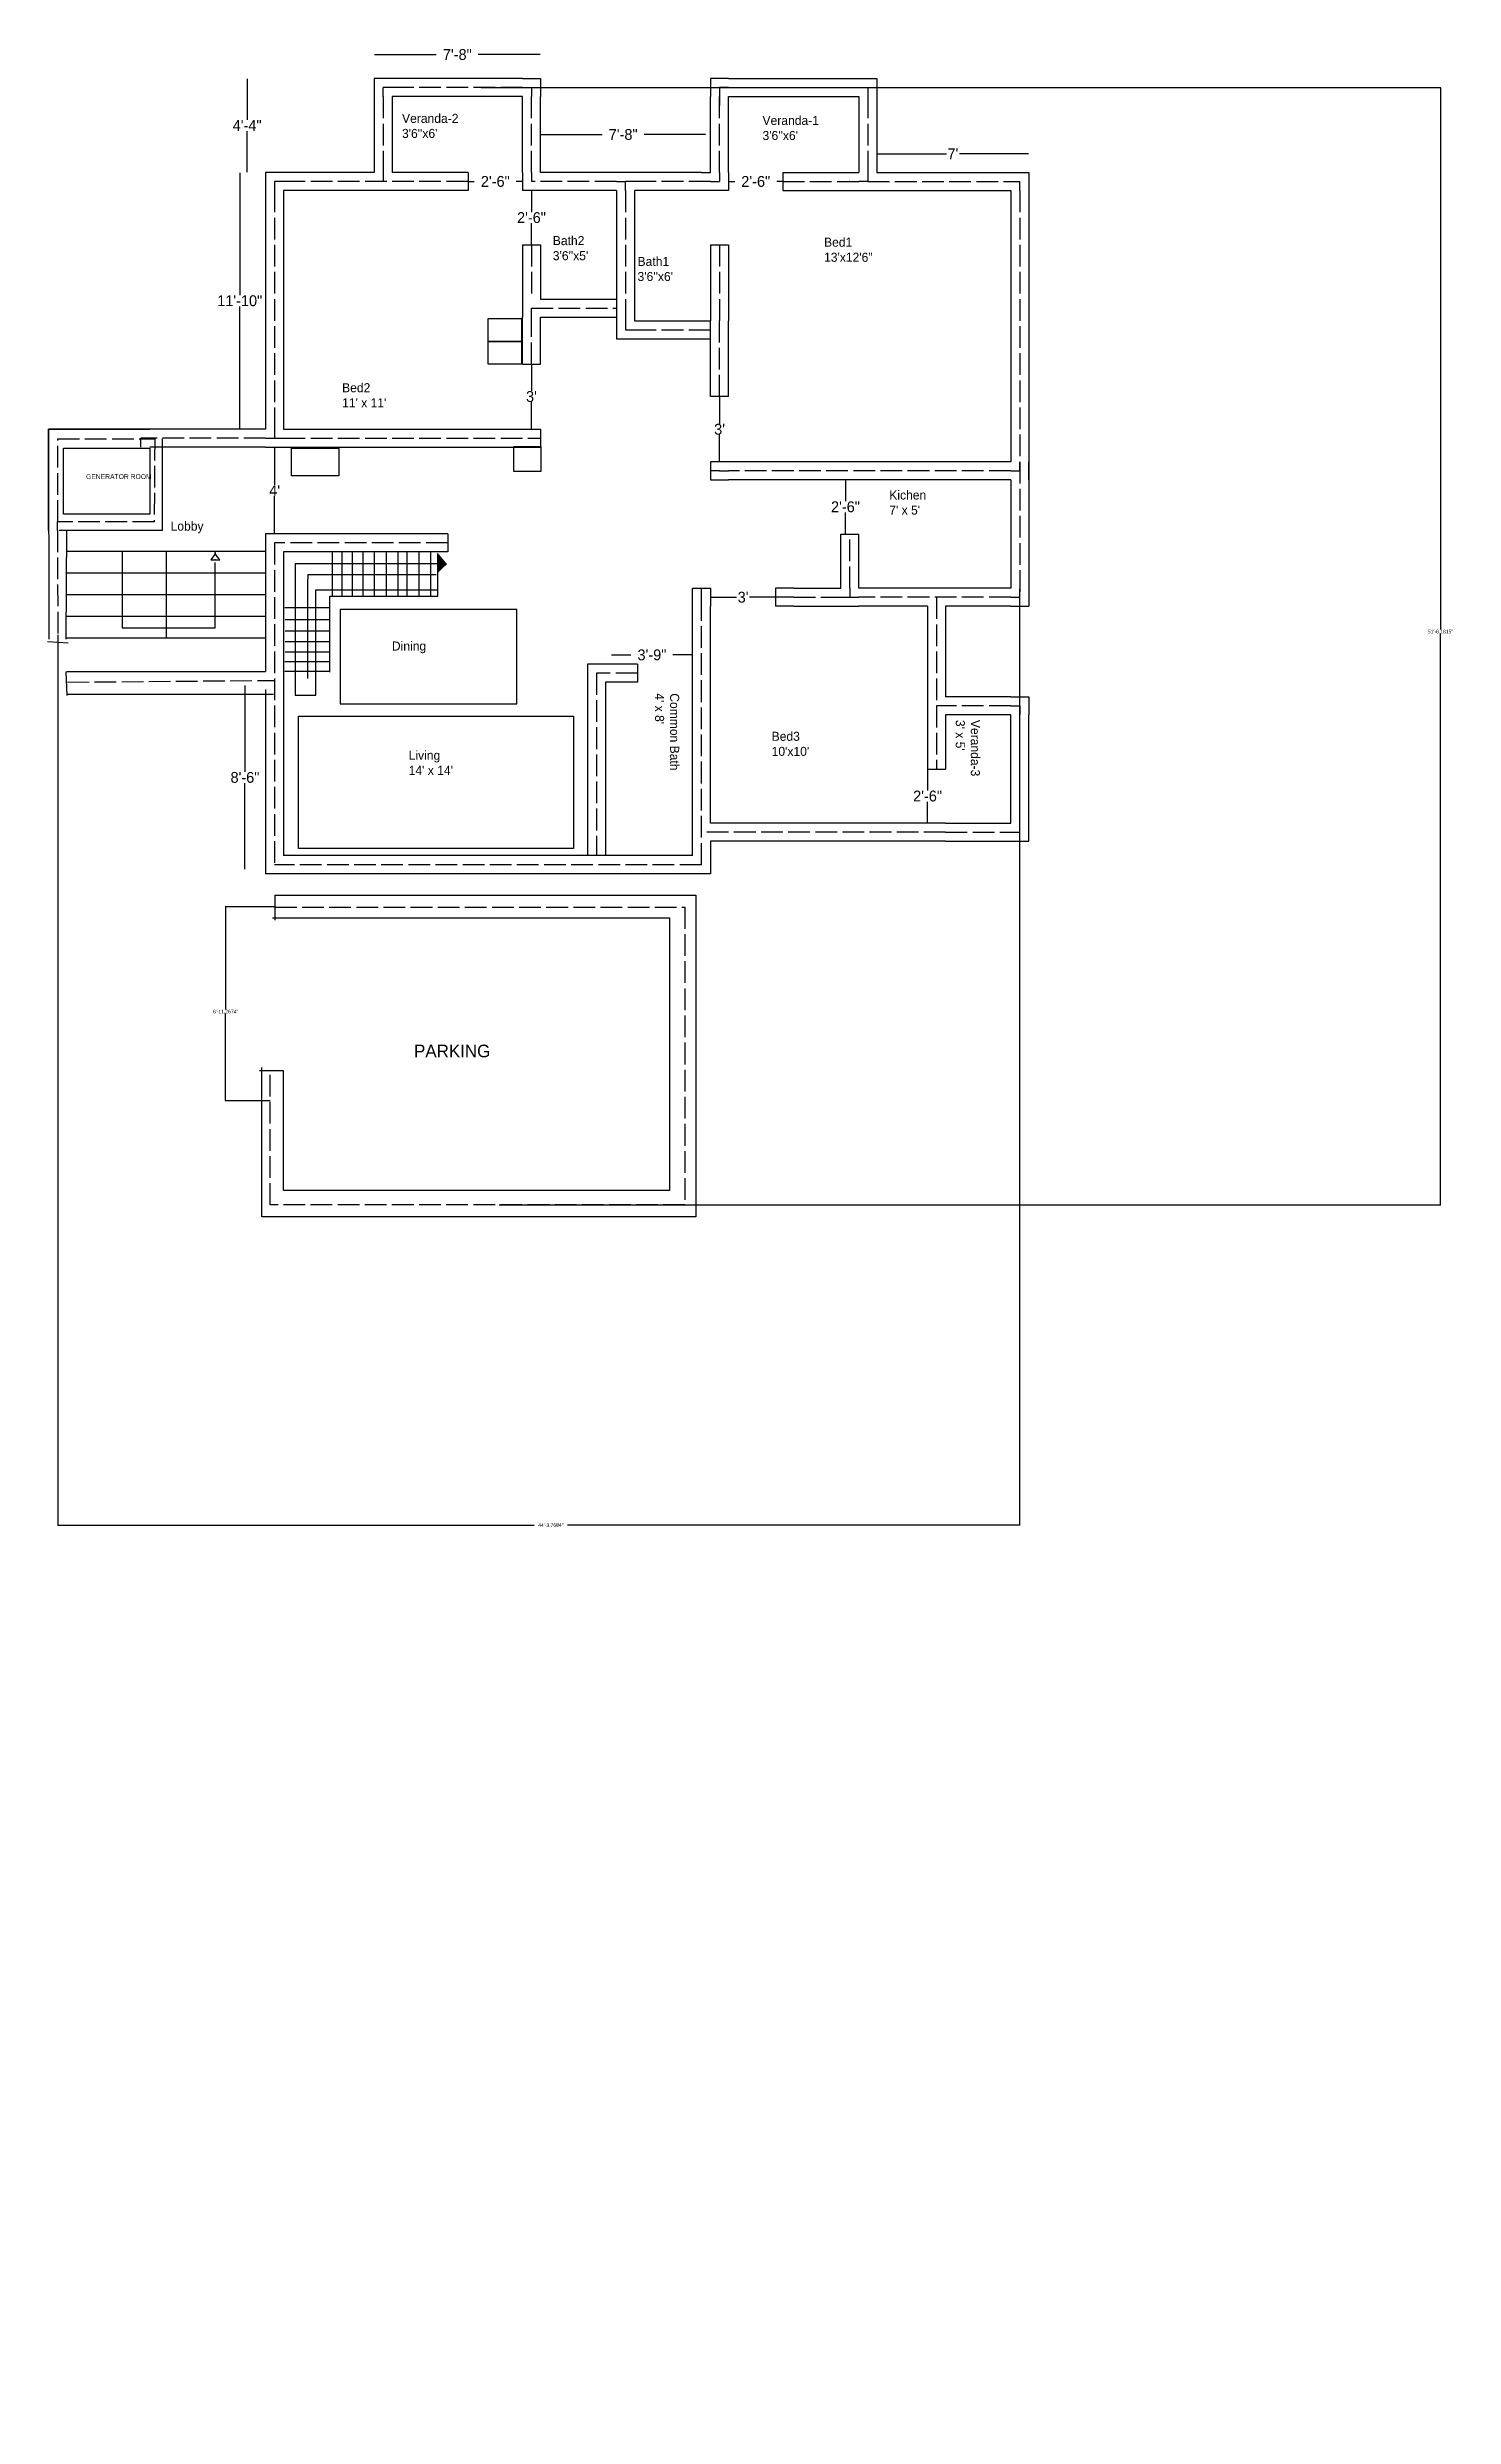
# Model space of a CAD drawing. Header units: inches. Extents: x -2961 to 151, y -82 to 1461.
# Drawn here: x -2961 to -2184, y -82 to 1229 of the extents above; entities that cross this region are included whole.
import ezdxf

# ---------------------------------------------------------------- set-up
doc = ezdxf.new("R2010")
doc.units = ezdxf.units.IN
doc.header["$MEASUREMENT"] = 0
doc.linetypes.add('ACAD_ISO02W100', pattern=[15, 12, -3])
doc.dimstyles.get("Standard").update_dxf_attribs({"dimtxt": 2, "dimasz": 0.18, "dimexe": 0.18, "dimexo": 0.0625, "dimgap": 0.09, "dimtad": 0, "dimtih": 1, "dimtoh": 1, "dimdec": 4, "dimzin": 0, "dimdsep": 46, "dimlunit": 3, "dimtxsty": 'Standard', "dimcen": 0.09, "dimadec": 0, "dimazin": 0, "dimtfac": 1, "dimtdec": 4, "dimtofl": 0, "dimtmove": 0, "dimatfit": 3, "dimfxl": 1, "dimtolj": 1, "dimtzin": 0, "dimarcsym": 0})

msp = doc.modelspace()

# ---------------------------------------------------------------- texts
at = {"attachment_point": 1}
for s, insert, char_height, width in [("Veranda-2\\P3'6''x6'", (-2765.37872, 1191.81927), 5, 52.3044958), ("Veranda-1\\P3'6''x6'", (-2566.07473, 1190.68468), 5, 72.0953864), ("Bath2\\P3'6''x5'", (-2682.00943, 1124.19369), 5, 39.5817812), ("Bed1\\P13'x12'6{\\fArial|b0|i0|c0|p34;”}", (-2532.03427, 1123.32054), 5, 32.5136052), ("Bath1\\P3'6''x6'", (-2635.1583, 1112.67381), 5, 38.8749633), ("Bed2\\P11' x 11'", (-2798.50447, 1042.80035), 5, 122.986248), ('{\\H2.857x;\\P\\H1.35x;GENERATOR ROOM}', (-2940.05692, 995.82506), 0.7, 36.6422452), ("Kichen\\P7' x 5'", (-2495.98657, 983.46968), 5, 70.6817522), ('Lobby', (-2893.32978, 966.2678), 5, 35.0714883), ('Dining', (-2770.97098, 899.92294), 5, 30.972046), ("Living\\P14' x 14'", (-2761.68915, 839.48295), 5, 83.404465), ("Bed3\\P10'x10'", (-2561.01379, 849.97567), 5, 77.7499266), ('PARKING', (-2758.71301, 676.89084), 7, 149.131918)]:
    msp.add_mtext(s, dxfattribs=dict(at, insert=insert, char_height=char_height, width=width))
at = {"char_height": 5, "width": 55.7496837, "attachment_point": 1, "rotation": 270}
for s, insert in [("Common Bath\\P4' x 8'", (-2612.13915, 871.2792)), ("Veranda-3\\P3' x 5'", (-2445.87503, 856.54984))]:
    msp.add_mtext(s, dxfattribs=dict(at, insert=insert))

# ---------------------------------------------------------------- blocks, each defined once
blk = doc.blocks.new('*D6')
at = {"color": 0, "lineweight": -2}
for p, q in [((-2649.5, 892.5), (-2638.8, 892.5)), ((-2605, 892.5), (-2615.7, 892.5))]:
    blk.add_line(p, q, dxfattribs=at)
at = {"color": 0}
for points in [[(-2649.5, 892.6), (-2649.5, 892.5), (-2649.7, 892.5)], [(-2605, 892.6), (-2605, 892.5), (-2604.8, 892.5)]]:
    blk.add_solid(points, dxfattribs=at)
at = {"layer": 'Defpoints', "color": 0}
for p in [(-2649.7, 892.5), (-2649.7, 887.4), (-2604.8, -82.1)]:
    blk.add_point(p, dxfattribs=at)
at = {"color": 0, "insert": (-2627.2, 892.5), "char_height": 6, "attachment_point": 5}
blk.add_mtext('\\A1;3\'-9"', dxfattribs=at)
blk = doc.blocks.new('*D7')
at = {"color": 0, "lineweight": -2}
for p, q in [((-2780.6, 1224.6), (-2746.4, 1224.6)), ((-2689, 1224.6), (-2723.2, 1224.6))]:
    blk.add_line(p, q, dxfattribs=at)
at = {"color": 0}
for points in [[(-2780.6, 1224.7), (-2780.6, 1224.6), (-2780.8, 1224.6)], [(-2689, 1224.7), (-2689, 1224.6), (-2688.8, 1224.6)]]:
    blk.add_solid(points, dxfattribs=at)
at = {"layer": 'Defpoints', "color": 0}
for p in [(-2688.8, 1224.6), (-2780.8, 1211.4), (-2688.8, 1211.4)]:
    blk.add_point(p, dxfattribs=at)
at = {"color": 0, "insert": (-2734.8, 1224.6), "char_height": 6, "attachment_point": 5}
blk.add_mtext('\\A1;7\'-8"', dxfattribs=at)
blk = doc.blocks.new('*D8')
at = {"color": 0, "lineweight": -2}
for p, q in [((-2688.6, 1180.4), (-2654.7, 1180.4)), ((-2597.5, 1180.4), (-2631.5, 1180.4))]:
    blk.add_line(p, q, dxfattribs=at)
at = {"color": 0}
for points in [[(-2688.6, 1180.4), (-2688.6, 1180.3), (-2688.8, 1180.4)], [(-2597.5, 1180.4), (-2597.5, 1180.3), (-2597.3, 1180.4)]]:
    blk.add_solid(points, dxfattribs=at)
at = {"layer": 'Defpoints', "color": 0}
for p in [(-2597.3, 1180.4), (-2688.8, 1159.4), (-2597.3, 1159.4)]:
    blk.add_point(p, dxfattribs=at)
at = {"color": 0, "insert": (-2643.1, 1180.4), "char_height": 6, "attachment_point": 5}
blk.add_mtext('\\A1;7\'-8"', dxfattribs=at)
blk = doc.blocks.new('*D9')
at = {"color": 0, "lineweight": -2}
for p, q in [((-2502.6, 1169.7), (-2464.4, 1169.7)), ((-2419, 1169.7), (-2457.2, 1169.7))]:
    blk.add_line(p, q, dxfattribs=at)
at = {"color": 0}
for points in [[(-2502.6, 1169.8), (-2502.6, 1169.7), (-2502.8, 1169.7)], [(-2419, 1169.8), (-2419, 1169.7), (-2418.8, 1169.7)]]:
    blk.add_solid(points, dxfattribs=at)
at = {"layer": 'Defpoints', "color": 0}
for p in [(-2418.8, 1169.7), (-2502.8, 1159.4), (-2418.8, 1159.4)]:
    blk.add_point(p, dxfattribs=at)
at = {"color": 0, "insert": (-2460.8, 1169.7), "char_height": 6, "attachment_point": 5}
blk.add_mtext("\\A1;7'", dxfattribs=at)
blk = doc.blocks.new('*D10')
at = {"color": 0, "lineweight": -2}
for p, q in [((-2855.1, 1159.2), (-2855.1, 1091.5)), ((-2855.1, 1017.6), (-2855.1, 1085.3))]:
    blk.add_line(p, q, dxfattribs=at)
at = {"color": 0}
for points in [[(-2855.2, 1159.2), (-2855.1, 1159.2), (-2855.1, 1159.4)], [(-2855.2, 1017.6), (-2855.1, 1017.6), (-2855.1, 1017.4)]]:
    blk.add_solid(points, dxfattribs=at)
at = {"layer": 'Defpoints', "color": 0}
for p in [(-2855.1, 1159.4), (-2840.8, 1159.4), (-2841, 1017.4)]:
    blk.add_point(p, dxfattribs=at)
at = {"color": 0, "insert": (-2855.1, 1088.4), "char_height": 6, "attachment_point": 5}
blk.add_mtext('\\A1;11\'-10"', dxfattribs=at)
blk = doc.blocks.new('*D4')
at = {"color": 0, "lineweight": -2}
for p, q in [((-2852.2, 875.5), (-2852.2, 827.8)), ((-2852.2, 773.9), (-2852.2, 821.6))]:
    blk.add_line(p, q, dxfattribs=at)
at = {"color": 0}
for points in [[(-2852.3, 875.5), (-2852.2, 875.5), (-2852.2, 875.7)], [(-2852.3, 773.9), (-2852.2, 773.9), (-2852.2, 773.7)]]:
    blk.add_solid(points, dxfattribs=at)
at = {"layer": 'Defpoints', "color": 0}
for p in [(-2852.2, 875.7), (-2830.1, 875.7), (-2830.1, 773.7)]:
    blk.add_point(p, dxfattribs=at)
at = {"color": 0, "insert": (-2852.2, 824.7), "char_height": 6, "attachment_point": 5}
blk.add_mtext('\\A1;8\'-6"', dxfattribs=at)
blk = doc.blocks.new('*D11')
at = {"color": 0, "lineweight": -2}
for p, q in [((-2594.6, 924.4), (-2580.4, 924.4)), ((-2559, 924.4), (-2573.2, 924.4))]:
    blk.add_line(p, q, dxfattribs=at)
at = {"color": 0}
for points in [[(-2594.6, 924.4), (-2594.6, 924.3), (-2594.8, 924.4)], [(-2559, 924.4), (-2559, 924.3), (-2558.8, 924.4)]]:
    blk.add_solid(points, dxfattribs=at)
at = {"layer": 'Defpoints', "color": 0}
for p in [(-2594.8, 929.4), (-2558.8, 929.4), (-2558.8, 924.4)]:
    blk.add_point(p, dxfattribs=at)
at = {"color": 0, "insert": (-2576.8, 924.4), "char_height": 6, "attachment_point": 5}
blk.add_mtext("\\A1;3'", dxfattribs=at)
blk = doc.blocks.new('*D12')
at = {"color": 0, "lineweight": -2}
for p, q in [((-2589.8, 1035.2), (-2589.8, 1020.4)), ((-2589.8, 999.5), (-2589.8, 1014.3))]:
    blk.add_line(p, q, dxfattribs=at)
at = {"color": 0}
for points in [[(-2589.9, 1035.2), (-2589.8, 1035.2), (-2589.8, 1035.4)], [(-2589.9, 999.5), (-2589.8, 999.5), (-2589.8, 999.3)]]:
    blk.add_solid(points, dxfattribs=at)
at = {"layer": 'Defpoints', "color": 0}
for p in [(-2594.8, 1035.4), (-2594.5, 999.3), (-2589.8, 999.3)]:
    blk.add_point(p, dxfattribs=at)
at = {"color": 0, "insert": (-2589.8, 1017.3), "char_height": 6, "attachment_point": 5}
blk.add_mtext("\\A1;3'", dxfattribs=at)
blk = doc.blocks.new('*D13')
at = {"color": 0, "lineweight": -2}
for p, q in [((-2693.8, 1053.2), (-2693.8, 1038.5)), ((-2693.8, 1017.6), (-2693.8, 1032.3))]:
    blk.add_line(p, q, dxfattribs=at)
at = {"color": 0}
for points in [[(-2693.9, 1053.2), (-2693.8, 1053.2), (-2693.8, 1053.4)], [(-2693.9, 1017.6), (-2693.8, 1017.6), (-2693.8, 1017.4)]]:
    blk.add_solid(points, dxfattribs=at)
at = {"layer": 'Defpoints', "color": 0}
for p in [(-2693.8, 1053.4), (-2688.8, 1053.4), (-2688.8, 1017.4)]:
    blk.add_point(p, dxfattribs=at)
at = {"color": 0, "insert": (-2693.8, 1035.4), "char_height": 6, "attachment_point": 5}
blk.add_mtext("\\A1;3'", dxfattribs=at)
blk = doc.blocks.new('*D14')
at = {"color": 0, "lineweight": -2}
for p, q in [((-2520.2, 989.2), (-2520.2, 977.5)), ((-2520.2, 959.6), (-2520.2, 971.3))]:
    blk.add_line(p, q, dxfattribs=at)
at = {"color": 0}
for points in [[(-2520.2, 989.2), (-2520.1, 989.2), (-2520.2, 989.4)], [(-2520.2, 959.6), (-2520.1, 959.6), (-2520.2, 959.4)]]:
    blk.add_solid(points, dxfattribs=at)
at = {"layer": 'Defpoints', "color": 0}
for p in [(-2520.2, 989.4), (-2512.8, 989.4), (-2512.8, 959.4)]:
    blk.add_point(p, dxfattribs=at)
at = {"color": 0, "insert": (-2520.2, 974.4), "char_height": 6, "attachment_point": 5}
blk.add_mtext('\\A1;2\'-6"', dxfattribs=at)
blk = doc.blocks.new('*D15')
at = {"color": 0, "lineweight": -2}
for p, q in [((-2728.6, 1154.4), (-2725.4, 1154.4)), ((-2699, 1154.4), (-2702.2, 1154.4))]:
    blk.add_line(p, q, dxfattribs=at)
at = {"color": 0}
for points in [[(-2728.6, 1154.4), (-2728.6, 1154.3), (-2728.8, 1154.4)], [(-2699, 1154.4), (-2699, 1154.3), (-2698.8, 1154.4)]]:
    blk.add_solid(points, dxfattribs=at)
at = {"layer": 'Defpoints', "color": 0}
for p in [(-2728.8, 1159.4), (-2698.8, 1159.4), (-2698.8, 1154.4)]:
    blk.add_point(p, dxfattribs=at)
at = {"color": 0, "insert": (-2713.8, 1154.4), "char_height": 6, "attachment_point": 5}
blk.add_mtext('\\A1;2\'-6"', dxfattribs=at)
blk = doc.blocks.new('*D16')
at = {"color": 0, "lineweight": -2}
for p, q in [((-2693.8, 1149.2), (-2693.8, 1137.5)), ((-2693.8, 1119.6), (-2693.8, 1131.3))]:
    blk.add_line(p, q, dxfattribs=at)
at = {"color": 0}
for points in [[(-2693.9, 1149.2), (-2693.8, 1149.2), (-2693.8, 1149.4)], [(-2693.9, 1119.6), (-2693.8, 1119.6), (-2693.8, 1119.4)]]:
    blk.add_solid(points, dxfattribs=at)
at = {"layer": 'Defpoints', "color": 0}
for p in [(-2693.8, 1149.4), (-2688.8, 1149.4), (-2688.8, 1119.4)]:
    blk.add_point(p, dxfattribs=at)
at = {"color": 0, "insert": (-2693.8, 1134.4), "char_height": 6, "attachment_point": 5}
blk.add_mtext('\\A1;2\'-6"', dxfattribs=at)
blk = doc.blocks.new('*D17')
at = {"color": 0, "lineweight": -2}
for p, q in [((-2584.6, 1154.4), (-2581.4, 1154.4)), ((-2555, 1154.4), (-2558.2, 1154.4))]:
    blk.add_line(p, q, dxfattribs=at)
at = {"color": 0}
for points in [[(-2584.6, 1154.4), (-2584.6, 1154.3), (-2584.8, 1154.4)], [(-2555, 1154.4), (-2555, 1154.3), (-2554.8, 1154.4)]]:
    blk.add_solid(points, dxfattribs=at)
at = {"layer": 'Defpoints', "color": 0}
for p in [(-2584.8, 1154.4), (-2584.8, 1149.4), (-2554.8, 1149.4)]:
    blk.add_point(p, dxfattribs=at)
at = {"color": 0, "insert": (-2569.8, 1154.4), "char_height": 6, "attachment_point": 5}
blk.add_mtext('\\A1;2\'-6"', dxfattribs=at)
blk = doc.blocks.new('*D18')
at = {"color": 0, "lineweight": -2}
for p, q in [((-2474.8, 829.2), (-2474.8, 817.5)), ((-2474.8, 799.6), (-2474.8, 811.3))]:
    blk.add_line(p, q, dxfattribs=at)
at = {"color": 0}
for points in [[(-2474.9, 829.2), (-2474.8, 829.2), (-2474.8, 829.4)], [(-2474.9, 799.6), (-2474.8, 799.6), (-2474.8, 799.4)]]:
    blk.add_solid(points, dxfattribs=at)
at = {"layer": 'Defpoints', "color": 0}
for p in [(-2474.8, 829.4), (-2474.8, 799.4), (-2474.8, 799.4)]:
    blk.add_point(p, dxfattribs=at)
at = {"color": 0, "insert": (-2474.8, 814.4), "char_height": 6, "attachment_point": 5}
blk.add_mtext('\\A1;2\'-6"', dxfattribs=at)
blk = doc.blocks.new('*D19')
at = {"color": 0, "lineweight": -2}
for p, q in [((-2835.8, 1007.2), (-2835.8, 986.5)), ((-2835.8, 959.6), (-2835.8, 980.3))]:
    blk.add_line(p, q, dxfattribs=at)
at = {"color": 0}
for points in [[(-2835.9, 1007.2), (-2835.8, 1007.2), (-2835.8, 1007.4)], [(-2835.9, 959.6), (-2835.8, 959.6), (-2835.8, 959.4)]]:
    blk.add_solid(points, dxfattribs=at)
at = {"layer": 'Defpoints', "color": 0}
for p in [(-2840.8, 1007.4), (-2835.8, 1007.4), (-2840.8, 959.4)]:
    blk.add_point(p, dxfattribs=at)
at = {"color": 0, "insert": (-2835.8, 983.4), "char_height": 6, "attachment_point": 5}
blk.add_mtext("\\A1;4'", dxfattribs=at)
blk = doc.blocks.new('*D5')
at = {"color": 0, "lineweight": -2}
for p, q in [((-2851, 1211.2), (-2851, 1188.5)), ((-2851, 1159.6), (-2851, 1182.3))]:
    blk.add_line(p, q, dxfattribs=at)
at = {"color": 0}
for points in [[(-2851, 1211.2), (-2851, 1211.2), (-2851, 1211.4)], [(-2851, 1159.6), (-2851, 1159.6), (-2851, 1159.4)]]:
    blk.add_solid(points, dxfattribs=at)
at = {"layer": 'Defpoints', "color": 0}
for p in [(-2776.7, 1211.4), (-2851, 1159.4), (-2776.7, 1159.4)]:
    blk.add_point(p, dxfattribs=at)
at = {"color": 0, "insert": (-2851, 1185.4), "char_height": 6, "attachment_point": 5}
blk.add_mtext('\\A1;4\'-4"', dxfattribs=at)
blk = doc.blocks.new('*D57')
at = {"color": 0, "lineweight": -2}
for p, q in [((-2424, 929), (-2424, 410.9)), ((-2955.7, 903.6), (-2955.7, 410.9)), ((-2955.6, 411.1), (-2692.4, 411.1)), ((-2424.1, 411.1), (-2673.9, 411.1))]:
    blk.add_line(p, q, dxfattribs=at)
at = {"color": 0}
for points in [[(-2955.6, 411.1), (-2955.6, 411.1), (-2955.7, 411.1)], [(-2424.1, 411.1), (-2424.1, 411.1), (-2424, 411.1)]]:
    blk.add_solid(points, dxfattribs=at)
at = {"layer": 'Defpoints', "color": 0}
for p in [(-2424, 929.1), (-2955.7, 903.7), (-2424, 411.1)]:
    blk.add_point(p, dxfattribs=at)
at = {"color": 0, "insert": (-2683.1, 411.1), "char_height": 2, "attachment_point": 5}
blk.add_mtext('\\A1;44\'-3.7684"', dxfattribs=at)
blk = doc.blocks.new('*D63')
at = {"color": 0, "lineweight": -2}
for p, q in [((-2835.3, 753.1), (-2863.1, 753.1)), ((-2862.9, 752.9), (-2862.9, 696.3)), ((-2862.9, 646), (-2862.9, 694.1)), ((-2838.2, 645.8), (-2863.1, 645.8))]:
    blk.add_line(p, q, dxfattribs=at)
at = {"color": 0}
for points in [[(-2862.9, 752.9), (-2862.8, 752.9), (-2862.9, 753.1)], [(-2862.9, 646), (-2862.8, 646), (-2862.9, 645.8)]]:
    blk.add_solid(points, dxfattribs=at)
at = {"layer": 'Defpoints', "color": 0}
for p in [(-2835.3, 753.1), (-2862.9, 645.8), (-2838.2, 645.8)]:
    blk.add_point(p, dxfattribs=at)
at = {"color": 0, "insert": (-2862.9, 695.2), "char_height": 2, "attachment_point": 5}
blk.add_mtext('\\A1;8\'-11.2674"', dxfattribs=at)
blk = doc.blocks.new('*D64')
at = {"color": 0, "lineweight": -2}
for p, q in [((-2721.7, 1206.4), (-2191, 1206.4)), ((-2191.2, 1206.2), (-2191.2, 906.5)), ((-2191.2, 588.4), (-2191.2, 904.4)), ((-2711.6, 588.2), (-2191, 588.2))]:
    blk.add_line(p, q, dxfattribs=at)
at = {"color": 0}
for points in [[(-2191.2, 1206.2), (-2191.1, 1206.2), (-2191.2, 1206.4)], [(-2191.2, 588.4), (-2191.1, 588.4), (-2191.2, 588.2)]]:
    blk.add_solid(points, dxfattribs=at)
at = {"layer": 'Defpoints', "color": 0}
for p in [(-2721.7, 1206.4), (-2711.7, 588.2), (-2191.2, 588.2)]:
    blk.add_point(p, dxfattribs=at)
at = {"color": 0, "insert": (-2191.2, 905.4), "char_height": 2, "attachment_point": 5}
blk.add_mtext('\\A1;51\'-6.1815"', dxfattribs=at)

# ---------------------------------------------------------------- dimensions: what is measured, and where the dimension line sits
for base, p1, p2, picture, middle in [((-2688.83515, 1224.64976), (-2780.82782, 1211.37669), (-2688.83515, 1211.37669), '*D7', (-2734.83148, 1224.64976)), ((-2597.3278240811, 1180.3766947498), (-2688.8278240811, 1159.3766947498), (-2597.3278240811, 1159.3766947498), '*D8', (-2643.0778240811, 1180.3766947498)), ((-2418.82782, 1169.73287), (-2502.82782, 1159.37669), (-2418.82782, 1159.37669), '*D9', (-2460.82782, 1169.73287)), ((-2698.82782, 1154.37669), (-2728.82782, 1159.37669), (-2698.82782, 1159.37669), '*D15', (-2713.82782, 1154.37669)), ((-2584.82782, 1154.37669), (-2554.82782, 1149.37669), (-2584.82782, 1149.37669), '*D17', (-2569.82782, 1154.37669)), ((-2558.82782, 924.37669), (-2594.82782, 929.37669), (-2558.82782, 929.37669), '*D11', (-2576.82782, 924.37669)), ((-2649.66863, 892.53314), (-2604.82782, -82.08062), (-2649.66863, 887.4431), '*D6', (-2627.24823, 892.53314))]:
    dim = msp.add_linear_dim(base=base, p1=p1, p2=p2, dimstyle='Standard', override={"dimtxt": 6, "dimdec": 0, "dimlunit": 3, "dimse1": 1, "dimse2": 1, "dimtdec": 0})
    dim.commit()
    dim.dimension.update_dxf_attribs({"geometry": picture, "text_midpoint": middle})
for base, p1, p2, picture, middle in [((-2850.99779, 1159.37669), (-2776.69822, 1211.37669), (-2776.69822, 1159.37669), '*D5', (-2850.99779, 1185.37669)), ((-2855.12739, 1159.37669), (-2841.00782, 1017.37669), (-2840.82782, 1159.37669), '*D10', (-2855.12739, 1088.37669)), ((-2693.82782, 1149.37669), (-2688.82782, 1119.37669), (-2688.82782, 1149.37669), '*D16', (-2693.82782, 1134.37669)), ((-2693.82782, 1053.37669), (-2688.82782, 1017.37669), (-2688.82782, 1053.37669), '*D13', (-2693.82782, 1035.37669)), ((-2589.82782, 999.30739), (-2594.82782, 1035.37669), (-2594.46916, 999.30739), '*D12', (-2589.82782, 1017.34204)), ((-2835.82782, 1007.37669), (-2840.82782, 959.44342), (-2840.82782, 1007.37669), '*D19', (-2835.82782, 983.41006)), ((-2520.16752, 989.37669), (-2512.82782, 959.37669), (-2512.82782, 989.37669), '*D14', (-2520.16752, 974.37669)), ((-2852.24505, 875.6636), (-2830.14803, 773.73032), (-2830.14803, 875.6636), '*D4', (-2852.24505, 824.69696)), ((-2474.82782, 799.37669), (-2474.82782, 829.37669), (-2474.82782, 799.37669), '*D18', (-2474.82782, 814.37669))]:
    dim = msp.add_linear_dim(base=base, p1=p1, p2=p2, angle=90, dimstyle='Standard', override={"dimtxt": 6, "dimdec": 0, "dimlunit": 3, "dimse1": 1, "dimse2": 1, "dimtdec": 0})
    dim.commit()
    dim.dimension.update_dxf_attribs({"geometry": picture, "text_midpoint": middle})
for base, p1, p2, picture, middle in [((-2191.16044, 588.20822), (-2721.72331, 1206.38975), (-2711.65376, 588.20822), '*D64', (-2191.16044, 905.44807)), ((-2862.87507, 645.83049), (-2835.28434, 753.0979), (-2838.18659, 645.83049), '*D63', (-2862.87507, 695.16828))]:
    dim = msp.add_linear_dim(base=base, p1=p1, p2=p2, angle=90, dimstyle='Standard')
    dim.commit()
    dim.dimension.update_dxf_attribs({"geometry": picture, "text_midpoint": middle, "dimtype": 160})
dim = msp.add_linear_dim(base=(-2423.96658, 411.11051), p1=(-2955.73498, 903.68673), p2=(-2423.96658, 929.09606), dimstyle='Standard')
dim.commit()
dim.dimension.update_dxf_attribs({"geometry": '*D57', "text_midpoint": (-2683.1484, 411.11051), "dimtype": 160})

# ---------------------------------------------------------------- hatches: boundary and pattern name
h = msp.add_hatch(color=256)
h.set_gradient(color1=(255, 255, 255), one_color=1, tint=1, name='CYLINDER')
h.paths.add_polyline_path([(-2740.4846, 942.772), (-2745.53179, 937.85836), (-2745.53179, 942.98839), (-2745.34625, 948.55108)])

# ---------------------------------------------------------------- linework, layer by layer
for p, q in [((-2770.82782, 1211.37669), (-2780.82782, 1211.37669)), ((-2780.82782, 1211.37669), (-2780.82782, 1201.37669)), ((-2770.82782, 1206.37669), (-2775.82782, 1206.37669)), ((-2775.82782, 1201.37669), (-2775.82782, 1206.37669)), ((-2698.82782, 1211.37669), (-2770.82782, 1211.37669)), ((-2698.82782, 1211.37669), (-2688.83515, 1211.37669)), ((-2698.82782, 1206.37669), (-2693.82782, 1206.37669)), ((-2693.82782, 1206.37669), (-2693.82782, 1201.37669)), ((-2688.83515, 1211.37669), (-2688.82782, 1201.37669)), ((-2584.82782, 1211.37669), (-2594.82782, 1211.37669)), ((-2594.82782, 1211.37669), (-2594.82782, 1201.37669)), ((-2584.82782, 1206.37669), (-2589.82782, 1206.37669)), ((-2589.82782, 1206.37669), (-2589.82782, 1196.37669)), ((-2584.82782, 1211.37669), (-2512.82782, 1211.37669)), ((-2512.82782, 1211.37669), (-2502.82782, 1211.37669)), ((-2512.82782, 1206.37669), (-2507.82782, 1206.37669)), ((-2507.82782, 1206.37669), (-2507.82782, 1201.37669)), ((-2502.82782, 1211.37669), (-2502.82782, 1201.37669)), ((-2780.82782, 1201.37669), (-2780.82782, 1159.37669)), ((-2698.82782, 1201.37669), (-2770.82782, 1201.37669)), ((-2770.82782, 1201.37669), (-2770.82782, 1159.37669)), ((-2698.82782, 1159.37669), (-2698.82782, 1201.37669)), ((-2688.82782, 1159.37669), (-2688.82782, 1201.37669)), ((-2594.82782, 1159.37669), (-2594.82782, 1201.37669)), ((-2584.82782, 1159.37669), (-2584.82782, 1201.37669)), ((-2584.82782, 1201.37669), (-2512.82782, 1201.37669)), ((-2512.82782, 1201.37669), (-2512.82782, 1159.37669)), ((-2502.82782, 1201.37669), (-2502.82782, 1159.37669)), ((-2830.82782, 1159.37669), (-2840.82782, 1159.37669)), ((-2840.82782, 1159.37669), (-2840.82782, 1149.37669)), ((-2830.82782, 1154.37669), (-2835.82782, 1154.37669)), ((-2835.82782, 1154.37669), (-2835.82782, 1149.37669)), ((-2780.82782, 1159.37669), (-2830.82782, 1159.37669)), ((-2775.82782, 1159.37669), (-2775.82782, 1154.37669)), ((-2728.82782, 1159.37669), (-2770.82782, 1159.37669)), ((-2728.82782, 1159.37669), (-2728.82782, 1149.37669)), ((-2698.82782, 1159.37669), (-2698.82782, 1149.37669)), ((-2693.82782, 1159.37669), (-2693.82782, 1154.37669)), ((-2646.82782, 1159.37669), (-2688.82782, 1159.37669)), ((-2636.82782, 1159.37669), (-2646.82782, 1159.37669)), ((-2646.82782, 1154.37669), (-2641.82782, 1154.37669)), ((-2636.82782, 1154.37669), (-2641.82782, 1154.37669)), ((-2641.82782, 1149.37669), (-2641.82782, 1154.37669)), ((-2599.82782, 1159.37669), (-2636.82782, 1159.37669)), ((-2599.82782, 1159.37669), (-2594.82782, 1159.37669)), ((-2594.82782, 1154.37669), (-2589.82782, 1154.37669)), ((-2589.82782, 1159.37669), (-2589.82782, 1154.37669)), ((-2584.82782, 1159.37669), (-2584.82782, 1149.37669)), ((-2554.82782, 1159.37669), (-2512.82782, 1159.37669)), ((-2554.82782, 1159.37669), (-2554.82782, 1149.37669)), ((-2507.82782, 1159.37669), (-2507.82782, 1154.37669)), ((-2502.82782, 1159.37669), (-2428.82782, 1159.37669)), ((-2428.82782, 1159.37669), (-2418.82782, 1159.37669)), ((-2428.82782, 1154.37669), (-2423.82782, 1154.37669)), ((-2423.82782, 1149.37669), (-2423.82782, 1154.37669)), ((-2418.82782, 1159.37669), (-2418.82782, 1149.37669)), ((-2840.82782, 1149.37669), (-2840.82782, 1017.37669)), ((-2728.82782, 1149.37669), (-2830.82782, 1149.37669)), ((-2830.82782, 1149.37669), (-2830.82782, 1017.37669)), ((-2688.82782, 1149.37669), (-2698.82782, 1149.37669)), ((-2646.82782, 1149.37669), (-2688.82782, 1149.37669)), ((-2646.82782, 1149.37669), (-2646.82782, 1077.37669)), ((-2594.82782, 1149.37669), (-2636.82782, 1149.37669)), ((-2636.82782, 1149.37669), (-2636.82782, 1077.37669)), ((-2584.82782, 1149.37669), (-2594.82782, 1149.37669)), ((-2554.82782, 1149.37669), (-2512.82782, 1149.37669)), ((-2512.82782, 1149.37669), (-2428.82782, 1149.37669)), ((-2428.82782, 1149.37669), (-2428.82782, 999.37669)), ((-2418.82782, 1149.37669), (-2418.82782, 999.37669)), ((-2698.82782, 1119.37669), (-2698.82782, 1089.37669)), ((-2698.82782, 1119.37669), (-2688.82782, 1119.37669)), ((-2688.82782, 1119.37669), (-2688.82782, 1089.37669)), ((-2594.82782, 1119.37669), (-2594.82782, 1077.37669)), ((-2594.82782, 1119.37669), (-2584.82782, 1119.37669)), ((-2584.82782, 1119.37669), (-2584.82782, 1077.37669)), ((-2698.82782, 1089.37669), (-2698.82782, 1079.37669)), ((-2688.82782, 1089.37669), (-2646.82782, 1089.37669)), ((-2698.82782, 1053.37669), (-2698.82782, 1079.37669)), ((-2693.82782, 1079.37669), (-2693.82782, 1084.37669)), ((-2688.82782, 1079.37669), (-2646.82782, 1079.37669)), ((-2688.82782, 1053.37669), (-2688.82782, 1079.37669)), ((-2646.82782, 1077.37669), (-2646.82782, 1067.37669)), ((-2641.82782, 1077.37669), (-2641.82782, 1072.37669)), ((-2636.82782, 1077.37669), (-2594.82782, 1077.37669)), ((-2594.82782, 1035.37669), (-2594.82782, 1077.37669)), ((-2584.82782, 1035.37669), (-2584.82782, 1077.37669)), ((-2646.82782, 1067.37669), (-2636.82782, 1067.37669)), ((-2641.82782, 1072.37669), (-2636.82782, 1072.37669)), ((-2636.82782, 1067.37669), (-2594.82782, 1067.37669)), ((-2698.82782, 1053.37669), (-2688.82782, 1053.37669)), ((-2584.82782, 1035.37669), (-2584.82782, 1045.37669)), ((-2584.82782, 1035.37669), (-2594.82782, 1035.37669)), ((-2840.82782, 1017.37669), (-2960.82782, 1017.37669)), ((-2960.82782, 1017.37669), (-2960.60341, 901.18431)), ((-2909.82782, 1007.37669), (-2909.82782, 1012.37669)), ((-2897.85965, 961.2365), (-2897.85965, 1012.07841)), ((-2835.82782, 1017.37669), (-2835.82782, 1012.37669)), ((-2835.82782, 1012.37669), (-2830.82782, 1012.37669)), ((-2835.82782, 1012.37669), (-2830.82782, 1012.37669)), ((-2830.82782, 1017.37669), (-2688.82782, 1017.37669)), ((-2688.82782, 1017.37669), (-2688.82782, 1007.37669)), ((-2840.82782, 1007.37669), (-2904.82782, 1007.37669)), ((-2840.82782, 1007.37669), (-2688.82782, 1007.37669)), ((-2594.82782, 999.37669), (-2594.82782, 989.37669)), ((-2584.82782, 999.37669), (-2594.82782, 999.37669)), ((-2428.82782, 999.37669), (-2584.82782, 999.37669)), ((-2423.82782, 994.37669), (-2423.82782, 999.37669)), ((-2418.82782, 989.37669), (-2418.82782, 999.37669)), ((-2418.82782, 999.37669), (-2418.82782, 919.37669)), ((-2589.82782, 994.37669), (-2594.82782, 994.37669)), ((-2594.82782, 989.37669), (-2584.82782, 989.37669)), ((-2589.82782, 994.37669), (-2584.82782, 994.37669)), ((-2428.82782, 989.37669), (-2584.82782, 989.37669)), ((-2428.82782, 994.37669), (-2423.82782, 994.37669)), ((-2428.82782, 989.37669), (-2428.82782, 929.37669)), ((-2955.82782, 961.37669), (-2955.82782, 966.37669)), ((-2954.94405, 961.42216), (-2897.86312, 961.42216)), ((-2950.82782, 961.37669), (-2951.17141, 901.18431)), ((-2740.06882, 959.44342), (-2840.82782, 959.44342)), ((-2840.82782, 959.44342), (-2840.82782, 883.37669)), ((-2740.06882, 959.44342), (-2740.06882, 949.44342)), ((-2522.82782, 929.37669), (-2522.82782, 959.37669)), ((-2522.82782, 959.37669), (-2512.82782, 959.37669)), ((-2512.82782, 929.37669), (-2512.82782, 959.37669)), ((-2950.82782, 949.9785), (-2840.82782, 949.9785)), ((-2920.00387, 949.9785), (-2920.00387, 907.52759)), ((-2895.82782, 949.9785), (-2895.82782, 901.9785)), ((-2868.63155, 948.49765), (-2871.10137, 945.04235)), ((-2871.10137, 945.04235), (-2866.16172, 945.04235)), ((-2866.16172, 945.04235), (-2868.63155, 948.49765)), ((-2740.06882, 949.44342), (-2830.82782, 949.44342)), ((-2830.82782, 949.44342), (-2830.82782, 781.44342)), ((-2803.95845, 949.65935), (-2803.95845, 925.40624)), ((-2798.68849, 949.43037), (-2798.68849, 925.17727)), ((-2792.84572, 949.54486), (-2792.84572, 925.29176)), ((-2787.1175, 949.54486), (-2787.1175, 925.29176)), ((-2780.81646, 949.43037), (-2780.81646, 925.17727)), ((-2774.17174, 949.65935), (-2774.17174, 925.40624)), ((-2767.75614, 949.54486), (-2767.75614, 925.29176)), ((-2762.71899, 949.20569), (-2762.71899, 924.95258)), ((-2756.07426, 949.43466), (-2756.07426, 925.18156)), ((-2749.65866, 949.32017), (-2749.65866, 925.06707)), ((-2745.546, 924.98027), (-2745.546, 948.68814)), ((-2950.82782, 937.9785), (-2840.82782, 937.9785)), ((-2868.63155, 907.52759), (-2868.63155, 943.5615)), ((-2745.24963, 942.96868), (-2824.38349, 942.96868)), ((-2824.38349, 942.96868), (-2824.38349, 870.15322)), ((-2817.5271, 936.94227), (-2746.43079, 936.94227)), ((-2817.5271, 936.94227), (-2817.5271, 934.4711)), ((-2817.5271, 879.37651), (-2817.5271, 934.4711)), ((-2950.82782, 925.9785), (-2840.82782, 925.9785)), ((-2830.16572, 918.68124), (-2805.91261, 918.68124)), ((-2813.10464, 870.15322), (-2813.10464, 928.58762)), ((-2813.10464, 928.58762), (-2746.15921, 928.58762)), ((-2805.20594, 883.03559), (-2805.20594, 924.98027)), ((-2805.20594, 924.98027), (-2745.546, 924.98027)), ((-2604.82782, 919.37669), (-2604.82782, 929.37669)), ((-2604.82782, 929.37669), (-2594.82782, 929.37669)), ((-2604.82782, 781.44342), (-2604.82782, 919.37669)), ((-2599.82782, 919.37669), (-2599.82782, 929.37669)), ((-2594.82782, 929.37669), (-2594.82782, 919.37669)), ((-2594.82782, 799.37669), (-2594.82782, 919.37669)), ((-2548.82782, 929.37669), (-2558.82782, 929.37669)), ((-2558.82782, 929.37669), (-2558.82782, 919.37669)), ((-2548.82782, 924.37669), (-2558.82782, 924.37669)), ((-2548.82782, 919.37669), (-2558.82782, 919.37669)), ((-2548.82782, 929.37669), (-2522.82782, 929.37669)), ((-2548.82782, 919.37669), (-2522.82782, 919.37669)), ((-2522.82782, 924.37669), (-2517.82782, 924.37669)), ((-2522.82782, 919.37669), (-2512.82782, 919.37669)), ((-2517.82782, 929.37669), (-2517.82782, 924.37669)), ((-2517.82782, 924.37669), (-2512.82782, 924.37669)), ((-2428.82782, 929.37669), (-2512.82782, 929.37669)), ((-2474.82782, 919.37669), (-2512.82782, 919.37669)), ((-2474.82782, 919.37669), (-2474.82782, 829.37669)), ((-2428.82782, 929.37669), (-2464.82782, 929.37669)), ((-2428.82782, 919.37669), (-2464.82782, 919.37669)), ((-2464.82782, 919.37669), (-2464.82782, 869.37669)), ((-2428.82782, 924.37669), (-2423.82782, 924.37669)), ((-2428.82782, 919.37669), (-2418.82782, 919.37669)), ((-2950.82782, 913.9785), (-2840.82782, 913.9785)), ((-2920.00387, 907.52759), (-2868.63155, 907.52759)), ((-2830.05123, 905.73547), (-2805.79812, 905.73547)), ((-2829.93674, 912.03651), (-2805.68364, 912.03651)), ((-2961.42358, 899.95539), (-2949.94116, 899.1361)), ((-2950.82782, 901.9785), (-2840.82782, 901.9785)), ((-2830.05123, 900.00726), (-2805.79812, 900.00726)), ((-2829.93674, 894.16448), (-2805.68364, 894.16448)), ((-2951.17141, 883.16006), (-2950.76133, 870.05152)), ((-2950.82782, 883.37669), (-2840.82782, 883.37669)), ((-2830.16572, 888.89452), (-2805.91261, 888.89452)), ((-2830.14818, 883.43112), (-2805.89508, 883.43112)), ((-2635.20117, 887.4432), (-2662.82782, 887.443)), ((-2662.82782, 887.443), (-2662.82782, 781.44342)), ((-2635.20117, 887.4432), (-2635.20108, 877.44315)), ((-2950.35124, 870.87081), (-2836.34719, 870.87081)), ((-2840.82782, 873.37669), (-2840.82782, 771.44342)), ((-2824.38349, 870.15322), (-2813.10464, 870.15322)), ((-2652.82669, 877.443), (-2652.82782, 781.44342)), ((-2635.20108, 877.44315), (-2652.8276, 877.443)), ((-2428.82782, 869.37669), (-2464.82782, 869.37669)), ((-2428.82782, 869.37669), (-2418.90224, 869.37669)), ((-2418.90224, 869.37669), (-2418.90224, 859.37669)), ((-2464.82782, 864.37669), (-2469.82782, 864.37669)), ((-2464.82782, 859.37669), (-2464.82782, 829.37669)), ((-2428.82782, 859.37669), (-2464.82782, 859.37669)), ((-2428.82782, 864.37669), (-2423.82782, 864.37669)), ((-2428.82782, 799.37669), (-2428.82782, 859.37669)), ((-2423.82782, 864.37669), (-2423.82782, 859.37669)), ((-2418.82782, 799.37669), (-2418.82782, 859.37669)), ((-2474.82782, 829.37669), (-2464.82782, 829.37669)), ((-2584.82782, 799.37669), (-2594.82782, 799.37669)), ((-2584.82782, 789.37669), (-2594.82782, 789.37669)), ((-2594.82782, 789.37669), (-2594.82782, 771.44342)), ((-2464.82782, 799.37669), (-2584.82782, 799.37669)), ((-2464.82782, 789.37669), (-2584.82782, 789.37669)), ((-2464.82782, 799.37669), (-2428.82782, 799.37669)), ((-2464.82782, 789.37669), (-2428.82782, 789.37669)), ((-2428.82782, 794.37669), (-2423.82782, 794.37669)), ((-2428.82782, 789.37669), (-2418.90224, 789.37669)), ((-2423.82782, 794.37669), (-2423.82782, 799.37669)), ((-2418.90224, 789.37669), (-2418.82782, 799.37669)), ((-2604.82782, 781.44342), (-2830.82782, 781.44342)), ((-2594.7867, 771.44342), (-2840.82782, 771.44342)), ((-2835.5988, 759.62201), (-2602.95301, 759.62201)), ((-2835.5988, 759.62201), (-2835.5988, 745.72318)), ((-2602.95301, 759.62201), (-2602.95301, 581.58453)), ((-2836.92441, 747.04688), (-2617.5348, 747.04688)), ((-2617.5348, 747.04688), (-2617.5348, 596.14521)), ((-2830.95914, 662.33015), (-2844.21531, 662.33015)), ((-2842.8897, 581.58453), (-2842.8897, 664.3157)), ((-2830.95914, 596.14521), (-2830.95914, 662.33015)), ((-2617.5348, 596.14521), (-2830.95914, 596.14521)), ((-2602.95301, 581.58453), (-2842.8897, 581.58453))]:
    msp.add_line(p, q)
at = {"linetype": 'ACAD_ISO02W100'}
for p, q in [((-2698.82782, 1206.37669), (-2770.82782, 1206.37669)), ((-2584.82782, 1206.37669), (-2512.82782, 1206.37669)), ((-2775.82782, 1201.37669), (-2775.82782, 1159.37669)), ((-2693.82782, 1159.37669), (-2693.82782, 1201.37669)), ((-2589.82782, 1159.37669), (-2589.82782, 1201.37669)), ((-2507.82782, 1201.37669), (-2507.82782, 1159.37669)), ((-2728.82782, 1154.37669), (-2830.82782, 1154.37669)), ((-2646.82782, 1154.37669), (-2693.82782, 1154.37669)), ((-2594.82782, 1154.37669), (-2636.82782, 1154.37669)), ((-2554.82782, 1154.37669), (-2512.82782, 1154.37669)), ((-2507.82782, 1154.37669), (-2512.82782, 1154.37669)), ((-2507.82782, 1154.37669), (-2428.82782, 1154.37669)), ((-2835.82782, 1149.37669), (-2835.82782, 1017.37669)), ((-2641.82782, 1149.37669), (-2641.82782, 1077.37669)), ((-2423.82782, 1149.37669), (-2423.82782, 999.37669)), ((-2693.82782, 1119.37669), (-2693.82782, 1089.37669)), ((-2589.82782, 1119.37669), (-2589.82782, 1077.37669)), ((-2693.82782, 1084.37669), (-2646.82782, 1084.37669)), ((-2693.82782, 1053.37669), (-2693.82782, 1079.37669)), ((-2589.82782, 1035.37669), (-2589.82782, 1077.37669)), ((-2636.82782, 1072.37669), (-2594.82782, 1072.37669)), ((-2840.82782, 1012.37669), (-2909.82782, 1012.37669)), ((-2840.82782, 1012.37669), (-2835.82782, 1012.37669)), ((-2830.82782, 1012.37669), (-2688.82782, 1012.37669)), ((-2423.82782, 999.37669), (-2423.82782, 924.37669)), ((-2428.82782, 994.37669), (-2584.82782, 994.37669)), ((-2955.82782, 961.37669), (-2955.68237, 901.18431)), ((-2517.82782, 929.37669), (-2517.82782, 959.37669)), ((-2740.06882, 954.44342), (-2835.82782, 954.44342)), ((-2835.82782, 954.44342), (-2835.82782, 776.44342)), ((-2599.82782, 776.44342), (-2599.82782, 919.37669)), ((-2548.82782, 924.37669), (-2522.82782, 924.37669)), ((-2428.82782, 924.37669), (-2512.82782, 924.37669)), ((-2469.82782, 924.37669), (-2469.82782, 829.37669)), ((-2950.35124, 877.42508), (-2840.82782, 878.37669)), ((-2840.82782, 878.37669), (-2835.82782, 878.37669)), ((-2657.82727, 882.44302), (-2657.82782, 781.44342)), ((-2635.20113, 882.44319), (-2657.82733, 882.44302)), ((-2428.82782, 864.37669), (-2464.82782, 864.37669)), ((-2423.82782, 799.37669), (-2423.82782, 859.37669)), ((-2584.82782, 794.37669), (-2599.82688, 794.37669)), ((-2464.82782, 794.37669), (-2584.82782, 794.37669)), ((-2464.82782, 794.37669), (-2428.82782, 794.37669)), ((-2599.82782, 776.44342), (-2835.82782, 776.44342)), ((-2835.5988, 753.00352), (-2608.91829, 753.00352)), ((-2608.91829, 753.00352), (-2608.91829, 588.20302)), ((-2838.25003, 588.20302), (-2838.25003, 662.992)), ((-2608.91829, 588.20302), (-2838.25003, 588.20302))]:
    msp.add_line(p, q, dxfattribs=at)
for points in [[(-2717.74605, 1078.65577), (-2699.31678, 1078.65577), (-2699.31678, 1065.95492), (-2717.74605, 1065.95492)], [(-2717.74605, 1065.95492), (-2699.31678, 1065.95492), (-2699.31678, 1053.25407), (-2717.74605, 1053.25407)], [(-2952.44574, 1006.88072), (-2904.73951, 1006.88072), (-2904.73951, 970.27283), (-2952.44574, 970.27283)], [(-2826.41516, 1006.89598), (-2800.35999, 1006.89598), (-2800.35999, 991.65497), (-2826.41516, 991.65497)], [(-2703.76523, 994.19514), (-2688.51342, 994.19514), (-2688.51342, 1007.53102), (-2703.76523, 1007.53102)], [(-2701.86686, 917.59188), (-2799.591, 917.59188), (-2799.591, 865.41222), (-2701.86686, 865.41222)], [(-2822.66476, 858.63564), (-2670.64943, 858.63564), (-2670.64943, 785.4486), (-2822.66476, 785.4486)]]:
    msp.add_lwpolyline(points, close=True)
msp.add_lwpolyline([(-2960.82782, 961.37669), (-2960.82782, 1017.37669), (-2904.82782, 1017.37669)])
msp.add_lwpolyline([(-2955.68778, 1012.09122), (-2902.03928, 1012.09122), (-2902.41925, 966.09122), (-2955.68778, 966.09122)], close=True, dxfattribs=at)
for p in [(-2517.9796, 1154.37669), (-2868.63155, 948.99127), (-2868.63155, 948.49765), (-2868.63155, 945.04235)]:
    msp.add_point(p)

msp.set_redraw_order([(e.dxf.handle, doc.entitydb.next_handle()) for e in msp.query("TEXT MTEXT ATTDEF DIMENSION ARC_DIMENSION")])  # texts and dimensions are drawn at this point

doc.saveas('drawing.dxf')
